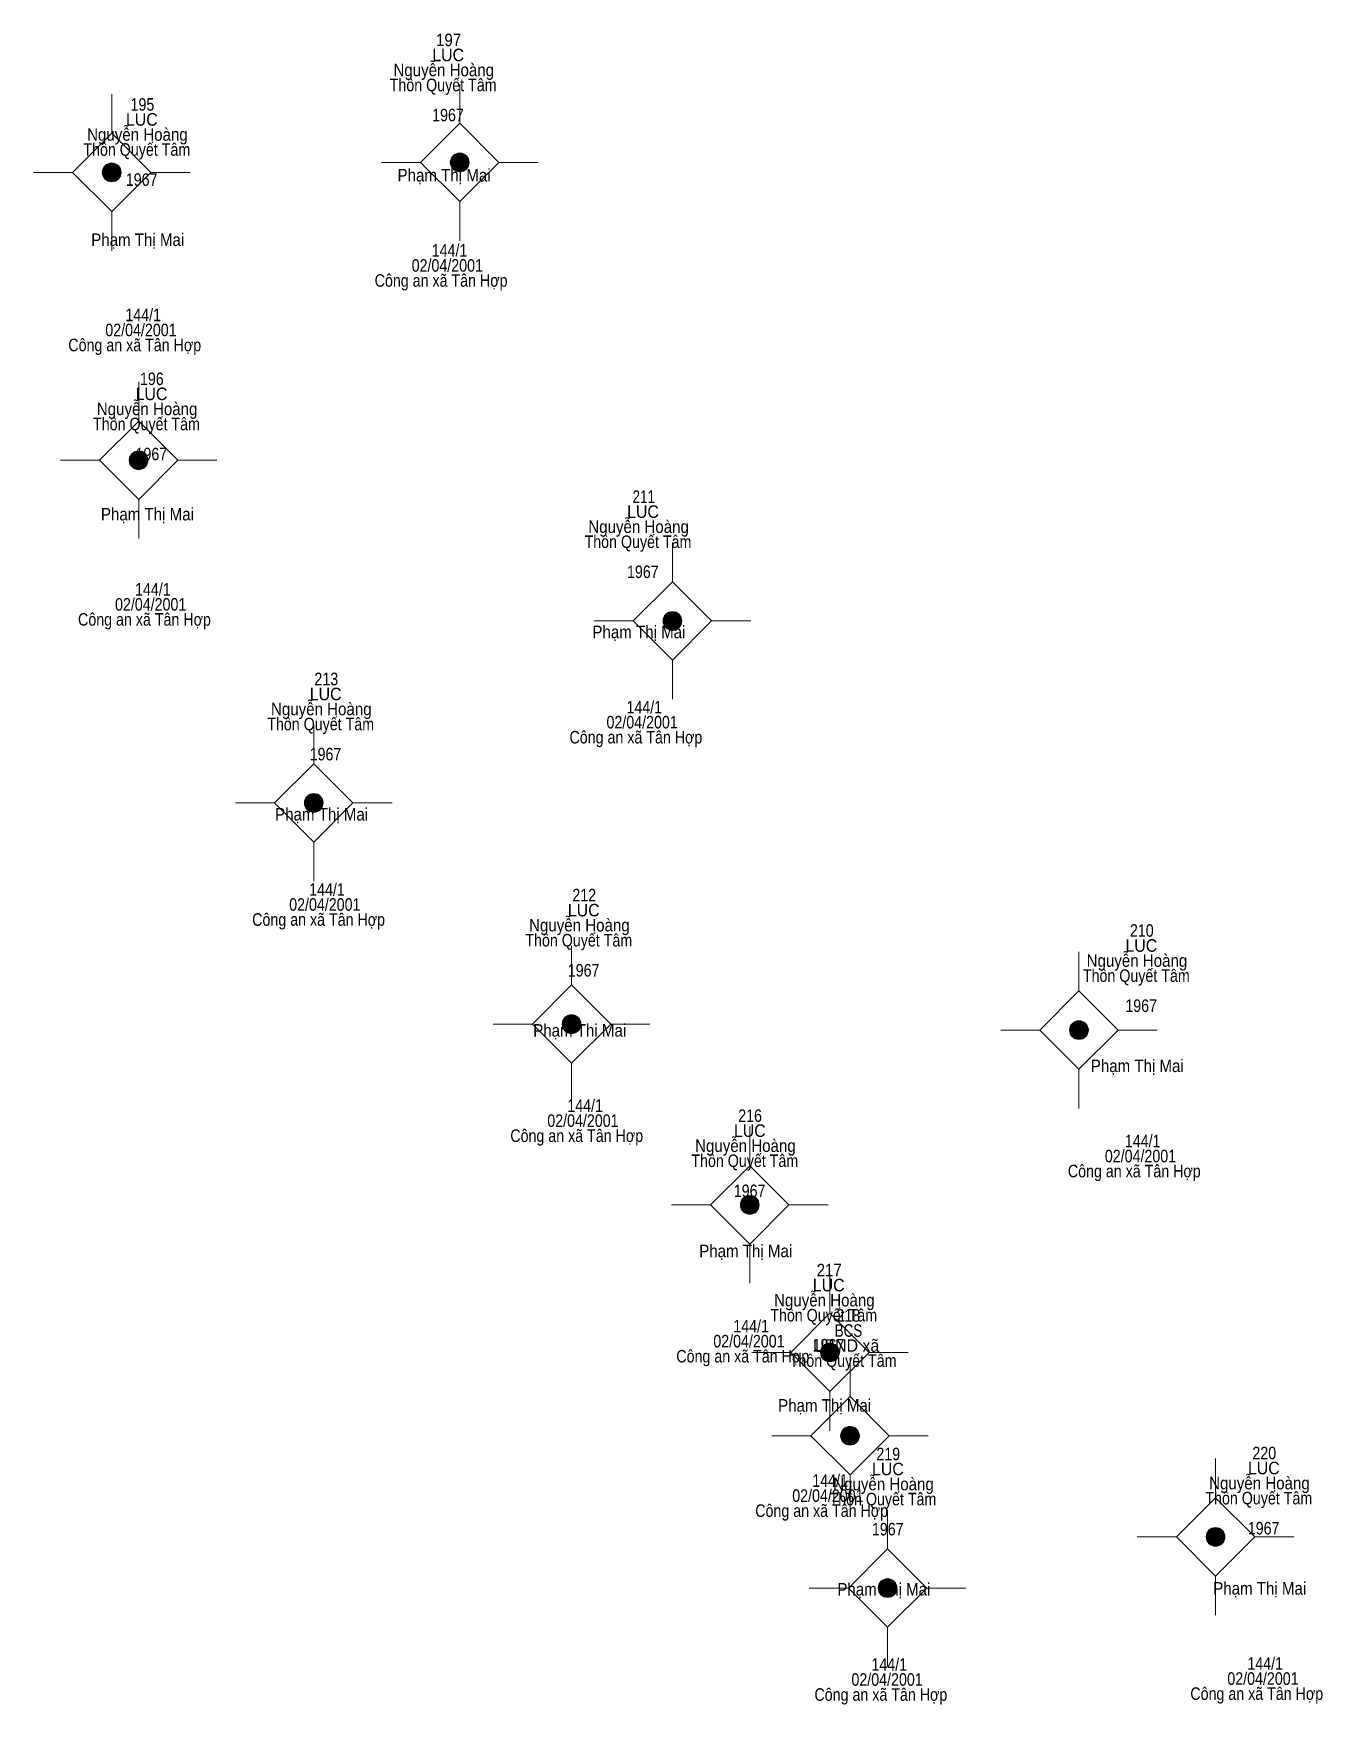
# Model space of a CAD drawing. Header units: metres. Extents: x 550999 to 552168, y 1840994 to 1841978.
# Drawn here: x 551047.2 to 551088.4, y 1841275.2 to 1841328.6 of the extents above; entities that cross this region are included whole.
import ezdxf
from ezdxf.enums import TextEntityAlignment as Align

# ---------------------------------------------------------------- set-up
doc = ezdxf.new("R2010")
doc.units = ezdxf.units.M
doc.header["$LTSCALE"] = 0.16
doc.layers.add('11', color=7, linetype='Continuous', lineweight=13)
doc.layers.add('15', color=7, linetype='Continuous')

msp = doc.modelspace()

# ---------------------------------------------------------------- texts
at = {"layer": '15'}
for s, width, p in [('197', 0.9, (551060.485, 1841328.18)), ('LUC', 0.95, (551060.47, 1841327.7)), ('Nguyễn Hoàng', 0.9, (551060.33, 1841327.22)), ('Thôn Quyết Tâm', 0.85, (551060.31, 1841326.74)), ('195', 0.85, (551050.71, 1841326.12)), ('1967', 0.85, (551060.465, 1841325.78)), ('Nguyễn Hoàng', 0.9, (551050.55, 1841325.16)), ('LUC', 0.95, (551050.69, 1841325.64)), ('Thôn Quyết Tâm', 0.85, (551050.53, 1841324.68)), ('1967', 0.85, (551050.685, 1841323.72)), ('Phạm Thị Mai', 0.9, (551060.34, 1841323.86)), ('Phạm Thị Mai', 0.9, (551050.56, 1841321.8)), (' 02/04/2001', 0.85, (551060.38, 1841320.98)), (' 144/1', 0.85, (551060.45, 1841321.46)), (' Công an xã Tân Hợp ', 0.85, (551060.245, 1841320.5)), (' 144/1', 0.85, (551050.67, 1841319.4)), (' 02/04/2001', 0.85, (551050.6, 1841318.92)), (' Công an xã Tân Hợp ', 0.85, (551050.465, 1841318.44)), ('196', 0.85, (551051.01, 1841317.36)), ('LUC', 0.95, (551051, 1841316.88)), ('Nguyễn Hoàng', 0.9, (551050.86, 1841316.4)), ('Thôn Quyết Tâm', 0.85, (551050.84, 1841315.92)), ('1967', 0.85, (551050.995, 1841314.96)), ('211', 0.8, (551066.715, 1841313.6)), ('Phạm Thị Mai', 0.9, (551050.87, 1841313.04)), ('LUC', 0.95, (551066.69, 1841313.12)), ('Nguyễn Hoàng', 0.9, (551066.55, 1841312.64)), ('Thôn Quyết Tâm', 0.85, (551066.53, 1841312.16)), ('1967', 0.85, (551066.685, 1841311.2)), (' 144/1', 0.85, (551050.98, 1841310.64)), (' 02/04/2001', 0.85, (551050.91, 1841310.16)), (' Công an xã Tân Hợp ', 0.85, (551050.775, 1841309.68)), ('Phạm Thị Mai', 0.9, (551066.56, 1841309.28)), ('213', 0.85, (551056.58, 1841307.78)), ('LUC', 0.95, (551056.56, 1841307.3)), ('Nguyễn Hoàng', 0.9, (551056.42, 1841306.82)), (' 144/1', 0.85, (551066.67, 1841306.88)), ('Thôn Quyết Tâm', 0.85, (551056.4, 1841306.34)), (' 02/04/2001', 0.85, (551066.6, 1841306.4)), (' Công an xã Tân Hợp ', 0.85, (551066.465, 1841305.92)), ('1967', 0.85, (551056.555, 1841305.38)), ('Phạm Thị Mai', 0.9, (551056.43, 1841303.46)), (' 144/1', 0.85, (551056.54, 1841301.06)), ('212', 0.85, (551064.815, 1841300.88)), (' 02/04/2001', 0.85, (551056.47, 1841300.58)), ('LUC', 0.95, (551064.8, 1841300.4)), (' Công an xã Tân Hợp ', 0.85, (551056.335, 1841300.1)), ('Nguyễn Hoàng', 0.9, (551064.66, 1841299.92)), ('210', 0.85, (551082.615, 1841299.75)), ('Thôn Quyết Tâm', 0.85, (551064.64, 1841299.44)), ('LUC', 0.95, (551082.6, 1841299.27)), ('Nguyễn Hoàng', 0.9, (551082.46, 1841298.79)), ('1967', 0.85, (551064.795, 1841298.48)), ('Thôn Quyết Tâm', 0.85, (551082.44, 1841298.31)), ('1967', 0.85, (551082.595, 1841297.35)), ('Phạm Thị Mai', 0.9, (551064.67, 1841296.56)), ('Phạm Thị Mai', 0.9, (551082.47, 1841295.43)), (' 144/1', 0.85, (551064.78, 1841294.16)), ('216', 0.85, (551070.11, 1841293.84)), (' Công an xã Tân Hợp ', 0.85, (551064.575, 1841293.2)), (' 02/04/2001', 0.85, (551064.71, 1841293.68)), ('LUC', 0.95, (551070.1, 1841293.36)), ('Nguyễn Hoàng', 0.9, (551069.96, 1841292.88)), (' 144/1', 0.85, (551082.58, 1841293.03)), ('Thôn Quyết Tâm', 0.85, (551069.94, 1841292.4)), (' 02/04/2001', 0.85, (551082.51, 1841292.55)), (' Công an xã Tân Hợp ', 0.85, (551082.375, 1841292.07)), ('1967', 0.85, (551070.095, 1841291.44)), ('Phạm Thị Mai', 0.9, (551069.97, 1841289.52)), ('LUC', 0.95, (551072.62, 1841288.43)), ('217', 0.9, (551072.635, 1841288.91)), ('Nguyễn Hoàng', 0.9, (551072.48, 1841287.95)), ('Thôn Quyết Tâm', 0.85, (551072.46, 1841287.47)), ('218', 0.85, (551073.245, 1841287.46)), (' 144/1', 0.85, (551070.08, 1841287.12)), ('BCS', 0.8, (551073.25, 1841286.98)), (' 02/04/2001', 0.85, (551070.01, 1841286.64)), ('1967', 0.85, (551072.615, 1841286.51)), ('UBND xã', 0.95, (551073.175, 1841286.5)), (' Công an xã Tân Hợp ', 0.85, (551069.875, 1841286.16)), ('Thôn Quyết Tâm', 0.85, (551073.08, 1841286.02)), ('Phạm Thị Mai', 0.9, (551072.49, 1841284.59)), ('LUC', 0.95, (551074.51, 1841282.56)), ('219', 0.85, (551074.52, 1841283.04)), ('LUC', 0.95, (551086.51, 1841282.59)), ('220', 0.85, (551086.525, 1841283.07)), (' 144/1', 0.85, (551072.6, 1841282.19)), ('Nguyễn Hoàng', 0.9, (551074.37, 1841282.08)), ('Nguyễn Hoàng', 0.9, (551086.37, 1841282.11)), (' 02/04/2001', 0.85, (551072.53, 1841281.71)), ('Thôn Quyết Tâm', 0.85, (551074.35, 1841281.6)), ('Thôn Quyết Tâm', 0.85, (551086.35, 1841281.63)), (' Công an xã Tân Hợp ', 0.85, (551072.395, 1841281.23)), ('1967', 0.85, (551074.505, 1841280.64)), ('1967', 0.85, (551086.505, 1841280.67)), ('Phạm Thị Mai', 0.9, (551074.38, 1841278.72)), ('Phạm Thị Mai', 0.9, (551086.38, 1841278.75)), (' 144/1', 0.85, (551074.49, 1841276.32)), (' 144/1', 0.85, (551086.49, 1841276.35)), (' 02/04/2001', 0.85, (551074.42, 1841275.84)), (' 02/04/2001', 0.85, (551086.42, 1841275.87)), (' Công an xã Tân Hợp ', 0.85, (551074.285, 1841275.36)), (' Công an xã Tân Hợp ', 0.85, (551086.285, 1841275.39))]:
    msp.add_text(s, height=0.4, dxfattribs=dict(at, width=width)).set_placement(p, align=Align.CENTER)

# ---------------------------------------------------------------- hatches: boundary and pattern name
at = {"layer": '11'}
for points in [[(551061.1395, 1841324.47, 1), (551060.5395, 1841324.47, 1)], [(551050.0295, 1841324.15, 1), (551049.4295, 1841324.15, 1)], [(551050.8895, 1841314.96, 1), (551050.2895, 1841314.96, 1)], [(551067.9295, 1841309.83, 1), (551067.3295, 1841309.83, 1)], [(551056.4795, 1841304.02, 1), (551055.8795, 1841304.02, 1)], [(551064.7095, 1841296.96, 1), (551064.1095, 1841296.96, 1)], [(551080.9095, 1841296.77, 1), (551080.3095, 1841296.77, 1)], [(551070.3995, 1841291.19, 1), (551069.7995, 1841291.19, 1)], [(551072.9595, 1841286.48, 1), (551072.3595, 1841286.48, 1)], [(551073.5995, 1841283.82, 1), (551072.9995, 1841283.82, 1)], [(551085.2695, 1841280.59, 1), (551084.6695, 1841280.59, 1)], [(551074.7995, 1841278.96, 1), (551074.1995, 1841278.96, 1)]]:
    msp.add_hatch(color=256, dxfattribs=at).paths.add_polyline_path(points)

# ---------------------------------------------------------------- linework, layer by layer
for p, q in [((551060.84, 1841326.97), (551060.84, 1841325.72)), ((551049.73, 1841326.65), (551049.73, 1841325.4)), ((551048.48, 1841324.15), (551047.23, 1841324.15)), ((551052.23, 1841324.15), (551050.98, 1841324.15)), ((551059.59, 1841324.47), (551058.34, 1841324.47)), ((551063.34, 1841324.47), (551062.09, 1841324.47)), ((551060.84, 1841323.22), (551060.84, 1841321.97)), ((551049.73, 1841322.9), (551049.73, 1841321.65)), ((551050.59, 1841317.46), (551050.59, 1841316.21)), ((551049.34, 1841314.96), (551048.09, 1841314.96)), ((551053.09, 1841314.96), (551051.84, 1841314.96)), ((551050.59, 1841313.71), (551050.59, 1841312.46)), ((551067.63, 1841312.33), (551067.63, 1841311.08)), ((551066.38, 1841309.83), (551065.13, 1841309.83)), ((551070.13, 1841309.83), (551068.88, 1841309.83)), ((551067.63, 1841308.58), (551067.63, 1841307.33)), ((551056.18, 1841306.52), (551056.18, 1841305.27)), ((551054.93, 1841304.02), (551053.68, 1841304.02)), ((551058.68, 1841304.02), (551057.43, 1841304.02)), ((551056.18, 1841302.77), (551056.18, 1841301.52)), ((551064.41, 1841299.46), (551064.41, 1841298.21)), ((551080.61, 1841299.27), (551080.61, 1841298.02)), ((551063.16, 1841296.96), (551061.91, 1841296.96)), ((551066.91, 1841296.96), (551065.66, 1841296.96)), ((551079.36, 1841296.77), (551078.11, 1841296.77)), ((551083.11, 1841296.77), (551081.86, 1841296.77)), ((551064.41, 1841295.71), (551064.41, 1841294.46)), ((551080.61, 1841295.52), (551080.61, 1841294.27)), ((551070.1, 1841293.69), (551070.1, 1841292.44)), ((551068.85, 1841291.19), (551067.6, 1841291.19)), ((551072.6, 1841291.19), (551071.35, 1841291.19)), ((551070.1, 1841289.94), (551070.1, 1841288.69)), ((551072.66, 1841288.98), (551072.66, 1841287.73)), ((551071.41, 1841286.48), (551070.16, 1841286.48)), ((551073.3, 1841286.32), (551073.3, 1841285.07)), ((551075.16, 1841286.48), (551073.91, 1841286.48)), ((551072.66, 1841285.23), (551072.66, 1841283.98)), ((551072.05, 1841283.82), (551070.8, 1841283.82)), ((551075.8, 1841283.82), (551074.55, 1841283.82)), ((551084.97, 1841283.09), (551084.97, 1841281.84)), ((551073.3, 1841282.57), (551073.3, 1841281.32)), ((551074.5, 1841281.46), (551074.5, 1841280.21)), ((551083.72, 1841280.59), (551082.47, 1841280.59)), ((551087.47, 1841280.59), (551086.22, 1841280.59)), ((551084.97, 1841279.34), (551084.97, 1841278.09)), ((551073.25, 1841278.96), (551072, 1841278.96)), ((551077, 1841278.96), (551075.75, 1841278.96)), ((551074.5, 1841277.71), (551074.5, 1841276.46))]:
    msp.add_line(p, q, dxfattribs=at)
for points in [[(551060.84, 1841325.72), (551059.59, 1841324.47), (551060.84, 1841323.22), (551062.09, 1841324.47)], [(551049.73, 1841325.4), (551048.48, 1841324.15), (551049.73, 1841322.9), (551050.98, 1841324.15)], [(551050.59, 1841316.21), (551049.34, 1841314.96), (551050.59, 1841313.71), (551051.84, 1841314.96)], [(551067.63, 1841311.08), (551066.38, 1841309.83), (551067.63, 1841308.58), (551068.88, 1841309.83)], [(551056.18, 1841305.27), (551054.93, 1841304.02), (551056.18, 1841302.77), (551057.43, 1841304.02)], [(551064.41, 1841298.21), (551063.16, 1841296.96), (551064.41, 1841295.71), (551065.66, 1841296.96)], [(551080.61, 1841298.02), (551079.36, 1841296.77), (551080.61, 1841295.52), (551081.86, 1841296.77)], [(551070.1, 1841292.44), (551068.85, 1841291.19), (551070.1, 1841289.94), (551071.35, 1841291.19)], [(551072.66, 1841287.73), (551071.41, 1841286.48), (551072.66, 1841285.23), (551073.91, 1841286.48)], [(551073.3, 1841285.07), (551072.05, 1841283.82), (551073.3, 1841282.57), (551074.55, 1841283.82)], [(551084.97, 1841281.84), (551083.72, 1841280.59), (551084.97, 1841279.34), (551086.22, 1841280.59)], [(551074.5, 1841280.21), (551073.25, 1841278.96), (551074.5, 1841277.71), (551075.75, 1841278.96)]]:
    msp.add_lwpolyline(points, close=True, dxfattribs=at)
for centre in [(551060.8395, 1841324.47), (551049.7295, 1841324.15), (551050.5895, 1841314.96), (551067.6295, 1841309.83), (551056.1795, 1841304.02), (551064.4095, 1841296.96), (551080.6095, 1841296.77), (551070.0995, 1841291.19), (551072.6595, 1841286.48), (551073.2995, 1841283.82), (551084.9695, 1841280.59), (551074.4995, 1841278.96)]:
    msp.add_circle(centre, 0.3, dxfattribs=at)

msp.set_redraw_order([(e.dxf.handle, doc.entitydb.next_handle()) for e in msp.query("TEXT MTEXT ATTDEF DIMENSION ARC_DIMENSION")])  # texts and dimensions are drawn at this point

doc.saveas('drawing.dxf')
